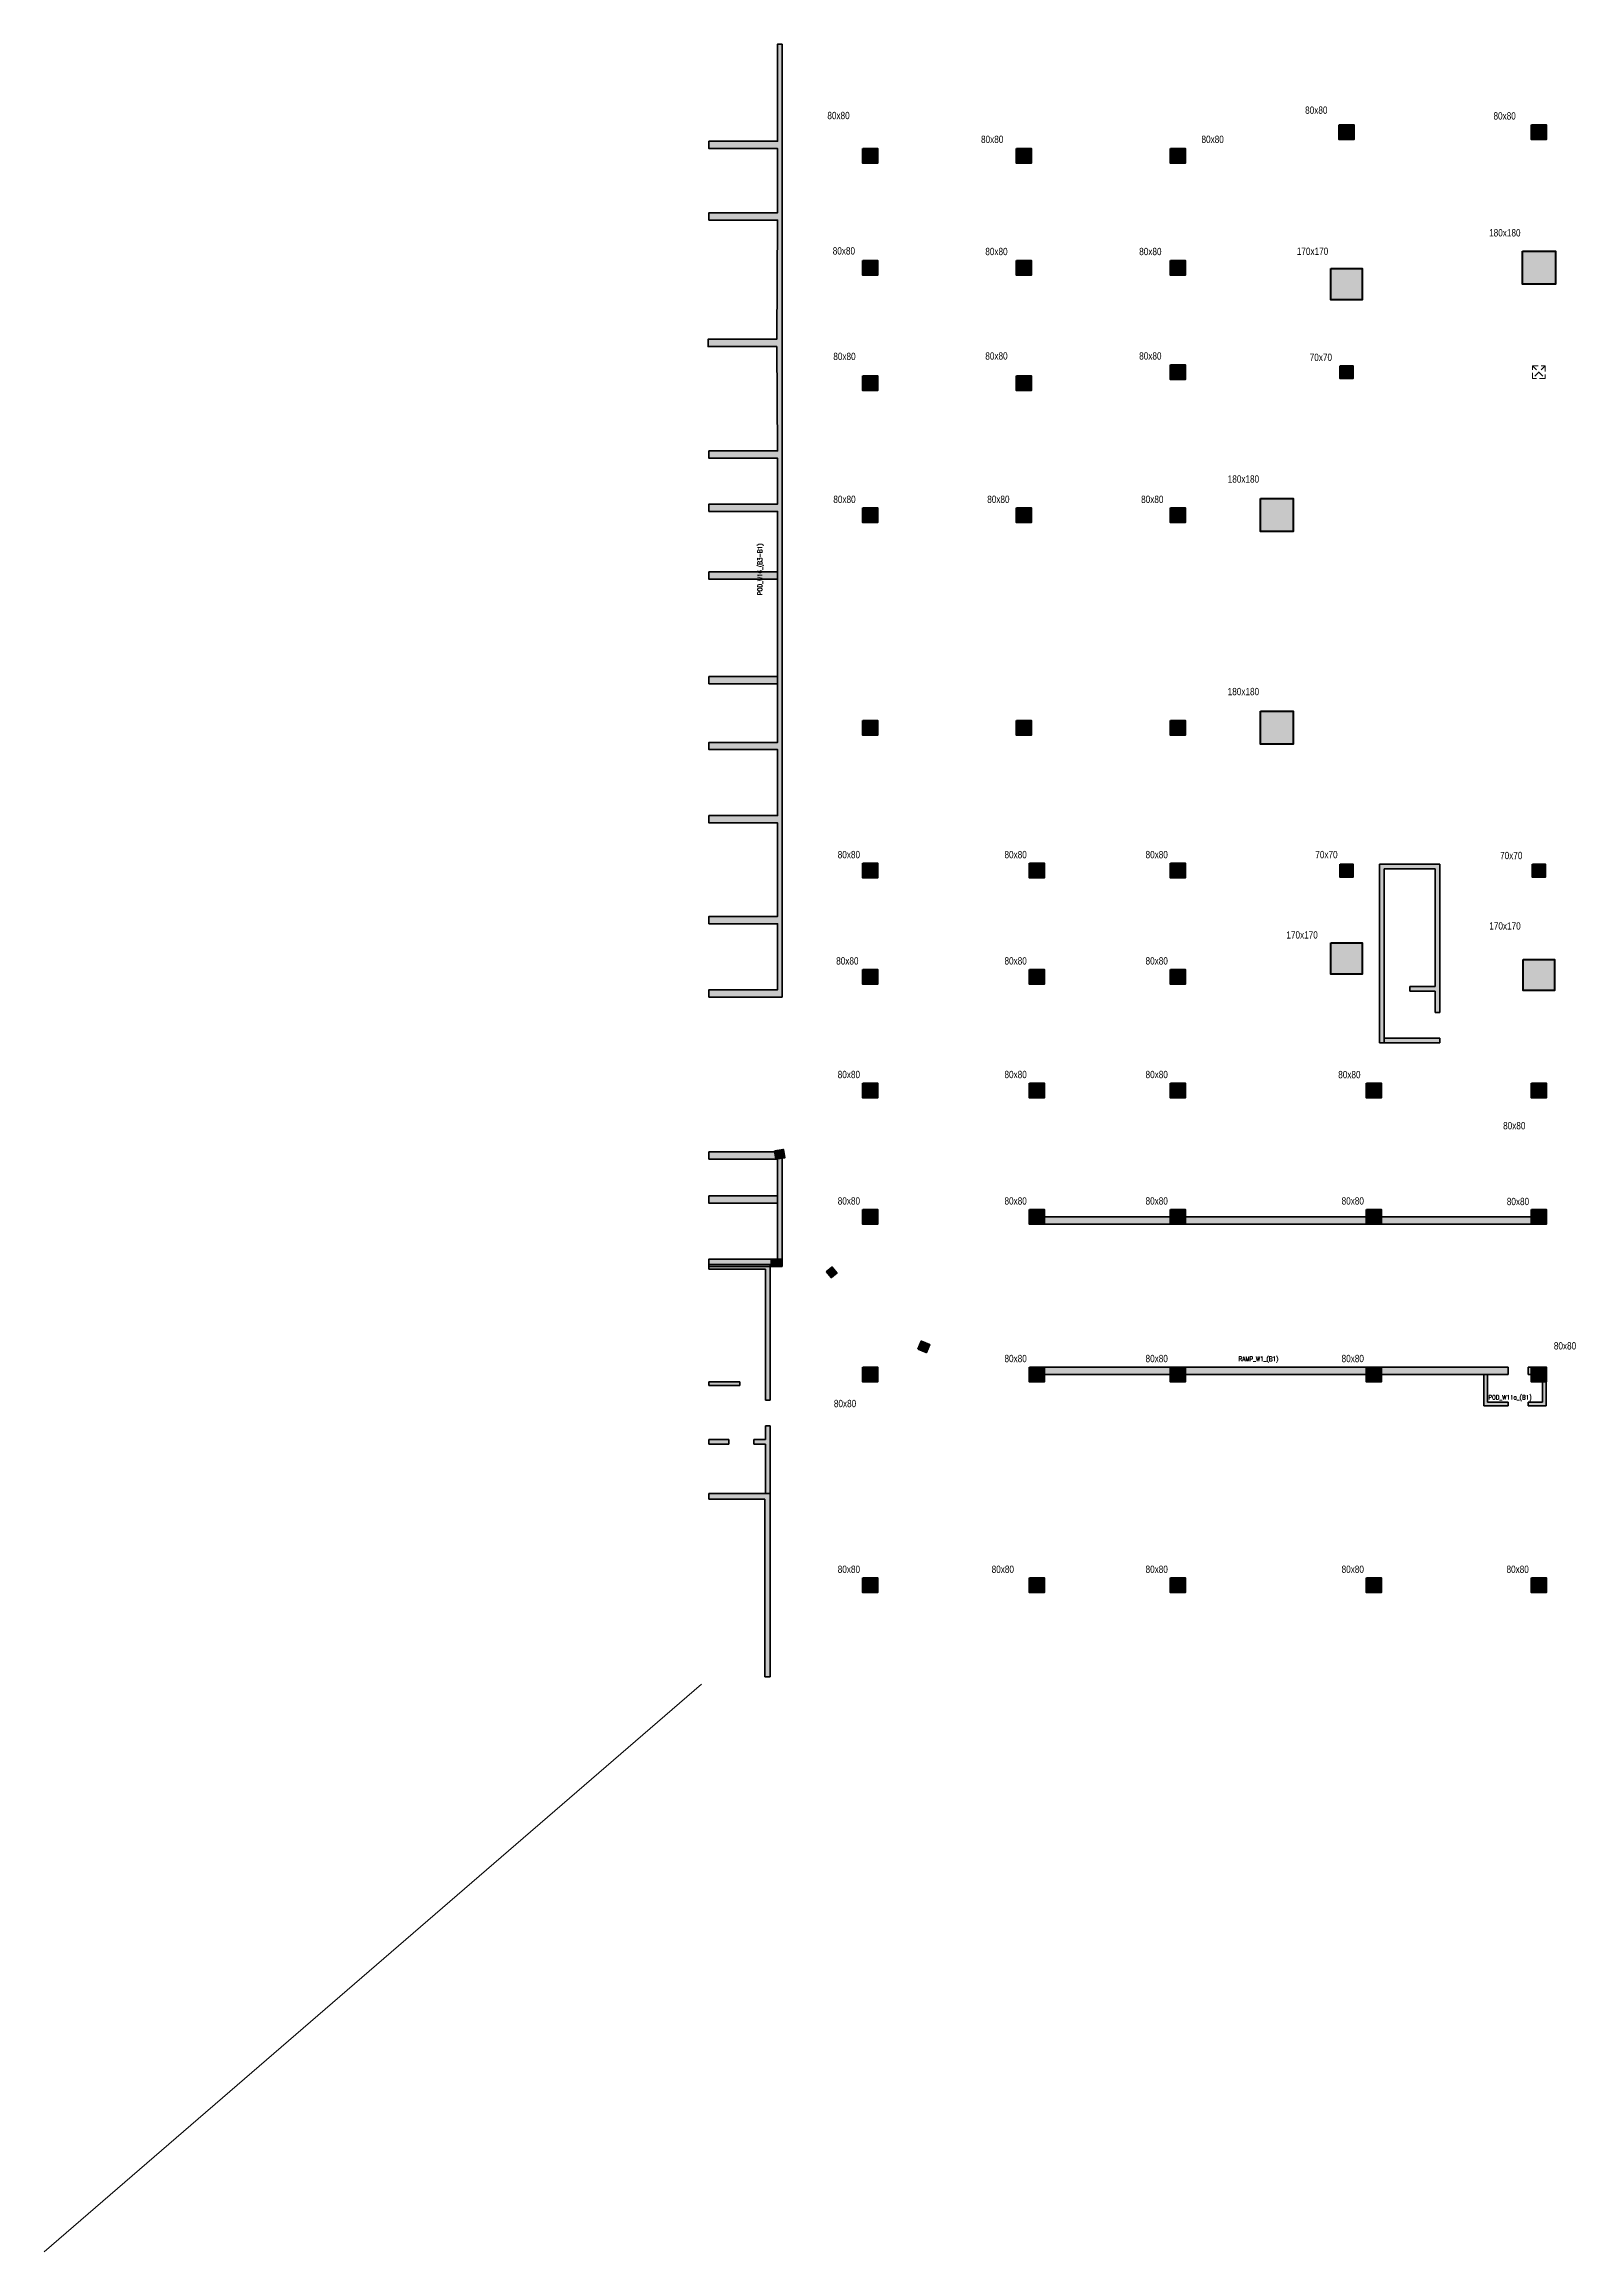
# Model space of a CAD drawing. Header units: millimetres. Extents: x -35878 to 217000, y -30975 to 89500.
# Drawn here: x -35878 to 47719, y -30975 to 89500 of the extents above; entities that cross this region are included whole.
import ezdxf
from ezdxf.enums import TextEntityAlignment as Align

# ---------------------------------------------------------------- set-up
doc = ezdxf.new("R2010")
doc.units = ezdxf.units.MM
doc.linetypes.add('HIDDEN2', pattern=[4.7625, 3.175, -1.5875])
doc.layers.get('0').update_dxf_attribs({"lineweight": 20})
doc.layers.get('Defpoints').update_dxf_attribs({"color": 151, "lineweight": 9})
doc.layers.add('NDC. KT Dam', color=32, linetype='Continuous', plot=False)
for name, color, linetype, lineweight in [('NDC_S_HATCH COLUMN AND WALL', 251, 'Continuous', 13), ('PD_B1F_Col|PD_B1F_Col|NDC_S-COLUMN', 4, 'Continuous', 40), ('PD_B1F_Col|PD_B1F_Col|NDC_S_HATCH COLUMN AND WALL', 251, 'Continuous', 13), ('PD_B1F_Col|PD_B1F_Col|NDC_S_HIDDEN', 8, 'HIDDEN2', 13), ('PD_B1F_Col|PD_B1F_Col|POD_Core wall_12(B3-B1)$0$NDC_S_HATCH COLUMN AND WALL', 251, 'Continuous', 13), ('PD_B1F_Col|PD_B1F_Col|POD_Core wall_12(B3-B1)$0$NDC_S_WALL', 6, 'Continuous', 35), ('PD_B1F_Col|PD_B1F_Col|POD_Core wall_20.1(B1)$0$NDC_S_HATCH COLUMN AND WALL', 251, 'Continuous', 13), ('PD_B1F_Col|PD_B1F_Col|POD_Core wall_20.1(B1)$0$NDC_S_WALL', 6, 'Continuous', 35), ('PD_B1F_Col|PD_B1F_Col|Ramp wall 1(B1)$0$NDC_S_HATCH COLUMN AND WALL', 251, 'Continuous', 13), ('POD_Core wall_16(B3-B1)$0$NDC_S_HATCH COLUMN AND WALL', 251, 'Continuous', 13), ('POD_Core wall_16(B3-B1)$0$NDC_S_WALL', 6, 'Continuous', 35), ('Ramp wall 3(B3-B1)$0$NDC_S_WALL', 6, 'Continuous', 35)]:
    doc.layers.add(name, color=color, linetype=linetype, lineweight=lineweight)
doc.styles.add('ARIAL', font='arial.ttf', dxfattribs={"width": 0.8})
doc.styles.add('POD_Core wall_11a(B1)$0$NDC_BAR 2', font='romans.shx', dxfattribs={"width": 0.8})
doc.styles.add('POD_Core wall_16(B3-B1)$0$NDC_BAR 2', font='romans.shx', dxfattribs={"width": 0.8})
doc.styles.add('Ramp wall 1(B1)$0$NDC_BAR 2', font='romans.shx', dxfattribs={"width": 0.8})

msp = doc.modelspace()

# ---------------------------------------------------------------- texts
at = {"layer": 'Defpoints', "style": 'POD_Core wall_16(B3-B1)$0$NDC_BAR 2', "width": 0.8}
msp.add_text('POD_W16_(B3-B1)', height=250, rotation=90, dxfattribs=at).set_placement((3314, 59434))
at = {"layer": 'Defpoints', "width": 0.8}
for s, style, p in [('RAMP_W1_(B1)', 'Ramp wall 1(B1)$0$NDC_BAR 2', (29309, 17627)), ('POD_W11a_(B1)', 'POD_Core wall_11a(B1)$0$NDC_BAR 2', (42943, 15531))]:
    msp.add_text(s, height=250, dxfattribs=dict(at, style=style)).set_placement(p)
at = {"layer": 'NDC. KT Dam', "style": 'ARIAL', "width": 0.8}
for s, p in [('80x80', (7477, 85606)), ('80x80', (33553, 85899)), ('80x80', (43833, 85585)), ('80x80', (15864, 84306)), ('80x80', (27897, 84306)), ('80x80', (7771, 78218)), ('80x80', (16097, 78185)), ('80x80', (24497, 78185)), ('170x170', (33347, 78198)), ('180x180', (43843, 79205)), ('80x80', (7803, 72461)), ('80x80', (16097, 72485)), ('80x80', (24497, 72485)), ('70x70', (33803, 72411)), ('180x180', (29576, 65771)), ('80x80', (7803, 64661)), ('80x80', (16203, 64661)), ('80x80', (24603, 64661)), ('180x180', (29576, 54171)), ('80x80', (8044, 45274)), ('80x80', (17144, 45274)), ('80x80', (24844, 45274)), ('70x70', (34107, 45274)), ('70x70', (44194, 45224)), ('170x170', (32778, 40891)), ('170x170', (43852, 41381)), ('80x80', (7959, 39474)), ('80x80', (17144, 39474)), ('80x80', (24844, 39474)), ('80x80', (8044, 33274)), ('80x80', (17144, 33274)), ('80x80', (24844, 33274)), ('80x80', (35359, 33268)), ('80x80', (44359, 30481)), ('80x80', (8044, 26374)), ('80x80', (17144, 26374)), ('80x80', (24844, 26374)), ('80x80', (35544, 26374)), ('80x80', (44561, 26344)), ('80x80', (47128, 18467)), ('80x80', (17144, 17774)), ('80x80', (24844, 17774)), ('80x80', (35544, 17774)), ('80x80', (7833, 15319)), ('80x80', (8044, 6274)), ('80x80', (16444, 6274)), ('80x80', (24844, 6274)), ('80x80', (35544, 6274)), ('80x80', (44544, 6274))]:
    msp.add_text(s, height=400, dxfattribs=at).set_placement(p, align=Align.MIDDLE_CENTER)

# ---------------------------------------------------------------- blocks, each defined once
blk = doc.blocks.new('cot')
at = {"layer": 'PD_B1F_Col|PD_B1F_Col|NDC_S_HATCH COLUMN AND WALL', "ltscale": 0.005}
h = blk.add_hatch(color=256, dxfattribs=at)
h.dxf.hatch_style = 1
h.paths.add_polyline_path([(-0.5, 0.5), (0.5, 0.5), (0.5, -0.5), (-0.5, -0.5)])
at = {"layer": 'PD_B1F_Col|PD_B1F_Col|NDC_S-COLUMN', "ltscale": 0.005}
blk.add_lwpolyline([(-0.5, 0.5), (0.5, 0.5), (0.5, -0.5), (-0.5, -0.5)], close=True, dxfattribs=at)

# ---------------------------------------------------------------- hatches: boundary and pattern name
at = {"layer": '', "ltscale": 200}
h = msp.add_hatch(color=251, dxfattribs=at)
h.dxf.hatch_style = 1
h.paths.add_polyline_path([(45300, 25500), (18000, 25500), (18000, 25100), (45300, 25100)])
h = msp.add_hatch(color=251, dxfattribs=at)
h.dxf.hatch_style = 1
h.paths.add_polyline_path([(3750, 22900), (400, 22900), (400, 22650), (3500, 22650), (3500, 15500), (3750, 15500)])
h.paths.add_polyline_path([(2100, 16500), (400, 16500), (400, 16300), (2100, 16300)], flags=17)
h.paths.add_polyline_path([(1500, 13350), (400, 13350), (400, 13100), (1500, 13100)])
h = msp.add_hatch(color=251, dxfattribs=at)
h.dxf.hatch_style = 1
h.paths.add_polyline_path([(44025, 16900), (44025, 17300), (18000, 17300), (18000, 16900)])
h.paths.add_polyline_path([(45125, 17300), (45125, 16900), (45300, 16900), (45300, 17300)])
h = msp.add_hatch(color=251, dxfattribs=at)
h.dxf.hatch_style = 1
h.paths.add_polyline_path([(42900, 16900), (42700, 16900), (42700, 15200), (44025, 15200), (44025, 15400), (42900, 15400)])
h.paths.add_polyline_path([(46100, 16500), (45900, 16500), (45900, 15400), (45125, 15400), (45125, 15200), (46100, 15200)])
h = msp.add_hatch(color=251, dxfattribs=at)
h.dxf.hatch_style = 1
h.paths.add_polyline_path([(3750, 10400), (400, 10400), (400, 10100), (3450, 10100), (3450, 400), (3750, 400)])
h.paths.add_polyline_path([(3750, 14100), (3500, 14100), (3500, 13350), (2850, 13350), (2850, 13100), (3500, 13100), (3500, 10400), (3750, 10400)])
at = {"layer": 'NDC_S_HATCH COLUMN AND WALL', "ltscale": 200}
h = msp.add_hatch(color=256, dxfattribs=at)
h.dxf.hatch_style = 1
h.paths.add_polyline_path([(4400, 29050), (400, 29050), (400, 28650), (4150, 28650), (4150, 23200), (4400, 23200)])
h = msp.add_hatch(color=256, dxfattribs=at)
h.dxf.hatch_style = 1
h.paths.add_polyline_path([(4150, 26650), (400, 26650), (400, 26250), (4150, 26250)])
h = msp.add_hatch(color=256, dxfattribs=at)
h.dxf.hatch_style = 1
h.paths.add_polyline_path([(3751, 23200), (400, 23200), (400, 22800), (3751, 22800)])
h = msp.add_hatch(color=256, dxfattribs=at)
h.dxf.hatch_style = 1
h.paths.add_polyline_path([(4400, 23200), (4150, 23200), (3750, 23200), (3750, 22800), (4400, 22800)])
at = {"layer": 'PD_B1F_Col|PD_B1F_Col|NDC_S_HATCH COLUMN AND WALL', "ltscale": 0.005}
h = msp.add_hatch(color=256, dxfattribs=at)
h.dxf.hatch_style = 1
h.paths.add_polyline_path([(37250, 35000), (37250, 35250), (40300, 35250), (40300, 35000)])
h.paths.add_polyline_path([(38650, 37820), (38650, 38070), (40050, 38070), (40050, 44500), (37250, 44500), (37250, 35000), (37000, 35000), (37000, 44750), (40300, 44750), (40300, 36650), (40050, 36650), (40050, 37820)])
at = {"layer": 'POD_Core wall_16(B3-B1)$0$NDC_S_HATCH COLUMN AND WALL', "ltscale": 200}
h = msp.add_hatch(color=256, dxfattribs=at)
h.dxf.hatch_style = 1
h.paths.add_polyline_path([(400, 64000), (4150, 64000), (4150, 51400), (400, 51400), (400, 51000), (4150, 51000), (4150, 47400), (400, 47400), (400, 47000), (4150, 47000), (4150, 41900), (400, 41900), (400, 41500), (4150, 41500), (4150, 37900), (400, 37900), (400, 37500), (4400, 37500), (4400, 89500), (4150, 89500), (4150, 84200), (400, 84200), (400, 83800), (4150, 83800), (4150, 80300), (400, 80300), (400, 79900), (4150, 79900), (4104, 73400), (354, 73400), (354, 73000), (4104, 73000), (4150, 67300), (400, 67300), (400, 66900), (4150, 66900), (4150, 64400), (400, 64400)])
h = msp.add_hatch(color=256, dxfattribs=at)
h.dxf.hatch_style = 1
h.paths.add_polyline_path([(400, 60700), (4150, 60700), (4150, 60300), (400, 60300)])
h.paths.add_polyline_path([(400, 55000), (4150, 55000), (4150, 54600), (400, 54600)])

# ---------------------------------------------------------------- linework, layer by layer
at = {"layer": 'Defpoints'}
msp.add_line((0, 0), (-35878, -30975), dxfattribs=at)
at = {"layer": 'PD_B1F_Col|PD_B1F_Col|NDC_S_HIDDEN', "ltscale": 100}
for p, q in [((45350, 71950), (46050, 71950)), ((45350, 71250), (45350, 71950)), ((45350, 71950), (46050, 71250)), ((46050, 71950), (45350, 71250)), ((46050, 71250), (45350, 71250)), ((46050, 71950), (46050, 71250))]:
    msp.add_line(p, q, dxfattribs=at)
at = {"layer": 'PD_B1F_Col|PD_B1F_Col|POD_Core wall_12(B3-B1)$0$NDC_S_WALL', "ltscale": 200}
for p, q in [((400, 22900), (3750, 22900)), ((400, 22650), (400, 22900)), ((3750, 22900), (3750, 15500)), ((3500, 22650), (400, 22650)), ((3500, 15500), (3500, 22650)), ((400, 16500), (2100, 16500)), ((400, 16500), (400, 16300)), ((2100, 16300), (400, 16300)), ((2100, 16300), (2100, 16500)), ((3500, 15500), (3750, 15500)), ((400, 13350), (1500, 13350)), ((400, 13100), (400, 13350)), ((1500, 13100), (1500, 13350)), ((2850, 13350), (3500, 13350)), ((2850, 13100), (2850, 13350)), ((3500, 14100), (3750, 14100)), ((3500, 14100), (3500, 13350)), ((3750, 14100), (3750, 10400)), ((400, 13100), (1500, 13100)), ((2850, 13100), (3500, 13100)), ((3500, 13100), (3500, 10400)), ((3500, 10400), (400, 10400)), ((3750, 10400), (400, 10400)), ((400, 10100), (400, 10400)), ((3450, 10100), (400, 10100)), ((3450, 400), (3450, 10100)), ((3750, 400), (3750, 10400)), ((3450, 400), (3750, 400))]:
    msp.add_line(p, q, dxfattribs=at)
at = {"layer": 'PD_B1F_Col|PD_B1F_Col|POD_Core wall_20.1(B1)$0$NDC_S_WALL', "ltscale": 200}
for p, q in [((40300, 44750), (37000, 44750)), ((37000, 35000), (37000, 44750)), ((40300, 44750), (40300, 36650)), ((40050, 44500), (37250, 44500)), ((37250, 35000), (37250, 44500)), ((40050, 44500), (40050, 38070)), ((40050, 38070), (38650, 38070)), ((38650, 37820), (38650, 38070)), ((40050, 37820), (38650, 37820)), ((40050, 37820), (40050, 36650)), ((40300, 36650), (40050, 36650)), ((37250, 35000), (37000, 35000)), ((40300, 35250), (37250, 35250)), ((37250, 35000), (37250, 35250)), ((40300, 35000), (37250, 35000)), ((40300, 35250), (40300, 35000)), ((42700, 15200), (42700, 16900)), ((42700, 16900), (42900, 16900)), ((42900, 15400), (42900, 16900)), ((44025, 16900), (44025, 17300)), ((45125, 17300), (45125, 16900)), ((45900, 15400), (45900, 16500)), ((46100, 16500), (46100, 15200)), ((44025, 15200), (42700, 15200)), ((42900, 15400), (44025, 15400)), ((44025, 15200), (44025, 15400)), ((45125, 15400), (45900, 15400)), ((45125, 15200), (45125, 15400)), ((46100, 15200), (45125, 15200))]:
    msp.add_line(p, q, dxfattribs=at)
msp.add_lwpolyline([(18000, 25100), (45300, 25100), (45300, 25500), (18000, 25500)], close=True, dxfattribs=at)
msp.add_lwpolyline([(18000, 25100), (45300, 25100), (45300, 25500), (18000, 25500)], close=True, dxfattribs=at)
for points in [[(44025, 16900), (18000, 16900), (18000, 17300), (44025, 17300)], [(44025, 16900), (18000, 16900), (18000, 17300), (44025, 17300)], [(45125, 17300), (45300, 17300), (45300, 16900), (45125, 16900)], [(45125, 17300), (45300, 17300), (45300, 16900), (45125, 16900)]]:
    msp.add_lwpolyline(points, dxfattribs=at)
at = {"layer": 'POD_Core wall_16(B3-B1)$0$NDC_S_WALL', "ltscale": 200}
msp.add_lwpolyline([(4400, 89500), (4400, 37500), (400, 37500), (400, 37900), (4150, 37900), (4150, 41500), (400, 41500), (400, 41900), (4150, 41900), (4150, 47000), (400, 47000), (400, 47400), (4150, 47400), (4150, 51000), (400, 51000), (400, 51400), (4150, 51400), (4150, 64000), (400, 64000), (400, 64400), (4150, 64400), (4150, 66900), (400, 66900), (400, 67300), (4150, 67300), (4104, 73000), (354, 73000), (354, 73400), (4104, 73400), (4150, 79900), (400, 79900), (400, 80300), (4150, 80300), (4150, 83800), (400, 83800), (400, 84200), (4150, 84200), (4150, 89500)], close=True, dxfattribs=at)
at = {"layer": 'Ramp wall 3(B3-B1)$0$NDC_S_WALL'}
msp.add_line((400, 28650), (400, 29050), dxfattribs=at)
for points in [[(400, 60700), (4150, 60700), (4150, 60300), (400, 60300)], [(400, 55000), (4150, 55000), (4150, 54600), (400, 54600)]]:
    msp.add_lwpolyline(points, close=True, dxfattribs=at)
at = {"layer": 'Ramp wall 3(B3-B1)$0$NDC_S_WALL', "ltscale": 200}
msp.add_lwpolyline([(400, 29050), (4400, 29050), (4400, 23200), (4150, 23200), (4150, 28650), (400, 28650)], dxfattribs=at)
for points in [[(400, 26650), (4150, 26650), (4150, 26250), (400, 26250)], [(400, 22800), (4400, 22800), (4400, 23200), (400, 23200)]]:
    msp.add_lwpolyline(points, close=True, dxfattribs=at)

# ---------------------------------------------------------------- block references
for p, xscale, yscale in [((35200, 84700), 800, 800), ((35200, 84700), 800, 800), ((45700, 84700), 800, 800), ((9200, 83400), 800, 800), ((17600, 83400), 800, 800), ((26000, 83400), 800, 800), ((9200, 77300), 800, 800), ((17600, 77300), 800, 800), ((26000, 77300), 800, 800), ((35200, 76400), 1700, 1700), ((45700, 77300), 1800, 1800), ((9200, 71000), 800, 800), ((17600, 71000), 800, 800), ((26000, 71600), 800, 800), ((35200, 71600), 700, 700), ((9200, 63800), 800, 800), ((17600, 63800), 800, 800), ((26000, 63800), 800, 800), ((31400, 63800), 1800, 1800), ((31400, 52200), 1800, 1800), ((9200, 52200), 800, 800), ((17600, 52200), 800, 800), ((26000, 52200), 800, 800), ((9200, 44400), 800, 800), ((18300, 44400), 800, 800), ((26000, 44400), 800, 800), ((45700, 44400), 700, 700), ((9200, 38600), 800, 800), ((18300, 38600), 800, 800), ((26000, 38600), 800, 800), ((45700, 38700), 1700, 1700), ((9200, 32400), 800, 800), ((18300, 32400), 800, 800), ((26000, 32400), 800, 800), ((45700, 32400), 800, 800), ((26000, 25500), 800, 800), ((36700, 25500), 800, 800), ((45700, 25500), 800, 800), ((26000, 16900), 800, 800), ((36700, 16900), 800, 800), ((26000, 5400), 800, 800), ((36700, 5400), 800, 800), ((45700, 5400), 800, 800)]:
    msp.add_blockref('cot', p, dxfattribs=dict(xscale=xscale, yscale=yscale))
at = {"layer": 'PD_B1F_Col|PD_B1F_Col|POD_Core wall_12(B3-B1)$0$NDC_S_HATCH COLUMN AND WALL', "ltscale": 200}
for p, xscale, yscale, zscale, rotation in [((4267, 28920), 469.4267209347356, 469.4267209347356, 1.173566802336839, 9.302182527612633), ((7108, 22475), 405.0122536378016, 405.0122536378016, 1.012530634094504, 39.66144272484167), ((12135, 18410), 476.0584168841804, 476.0584168841804, 1.190146042210451, 67.52245423567854)]:
    msp.add_blockref('cot', p, dxfattribs=dict(at, xscale=xscale, yscale=yscale, zscale=zscale, rotation=rotation))
at = {"layer": 'PD_B1F_Col|PD_B1F_Col|POD_Core wall_12(B3-B1)$0$NDC_S_HATCH COLUMN AND WALL', "ltscale": 200, "xscale": 800, "yscale": 800}
for p in [(9200, 25500), (18300, 25500), (9200, 16900), (18300, 16900), (9200, 5400), (18300, 5400)]:
    msp.add_blockref('cot', p, dxfattribs=at)
at = {"layer": 'PD_B1F_Col|PD_B1F_Col|POD_Core wall_20.1(B1)$0$NDC_S_HATCH COLUMN AND WALL'}
for p, xscale, yscale in [((35200, 44400), 700, 700), ((35200, 39600), 1700, 1700), ((36700, 32400), 800, 800)]:
    msp.add_blockref('cot', p, dxfattribs=dict(at, xscale=xscale, yscale=yscale))
at = {"layer": 'PD_B1F_Col|PD_B1F_Col|Ramp wall 1(B1)$0$NDC_S_HATCH COLUMN AND WALL', "xscale": 800, "yscale": 800}
msp.add_blockref('cot', (45700, 16900), dxfattribs=at)

msp.set_redraw_order([(e.dxf.handle, doc.entitydb.next_handle()) for e in msp.query("TEXT MTEXT ATTDEF DIMENSION ARC_DIMENSION")])  # texts and dimensions are drawn at this point

doc.saveas('drawing.dxf')
